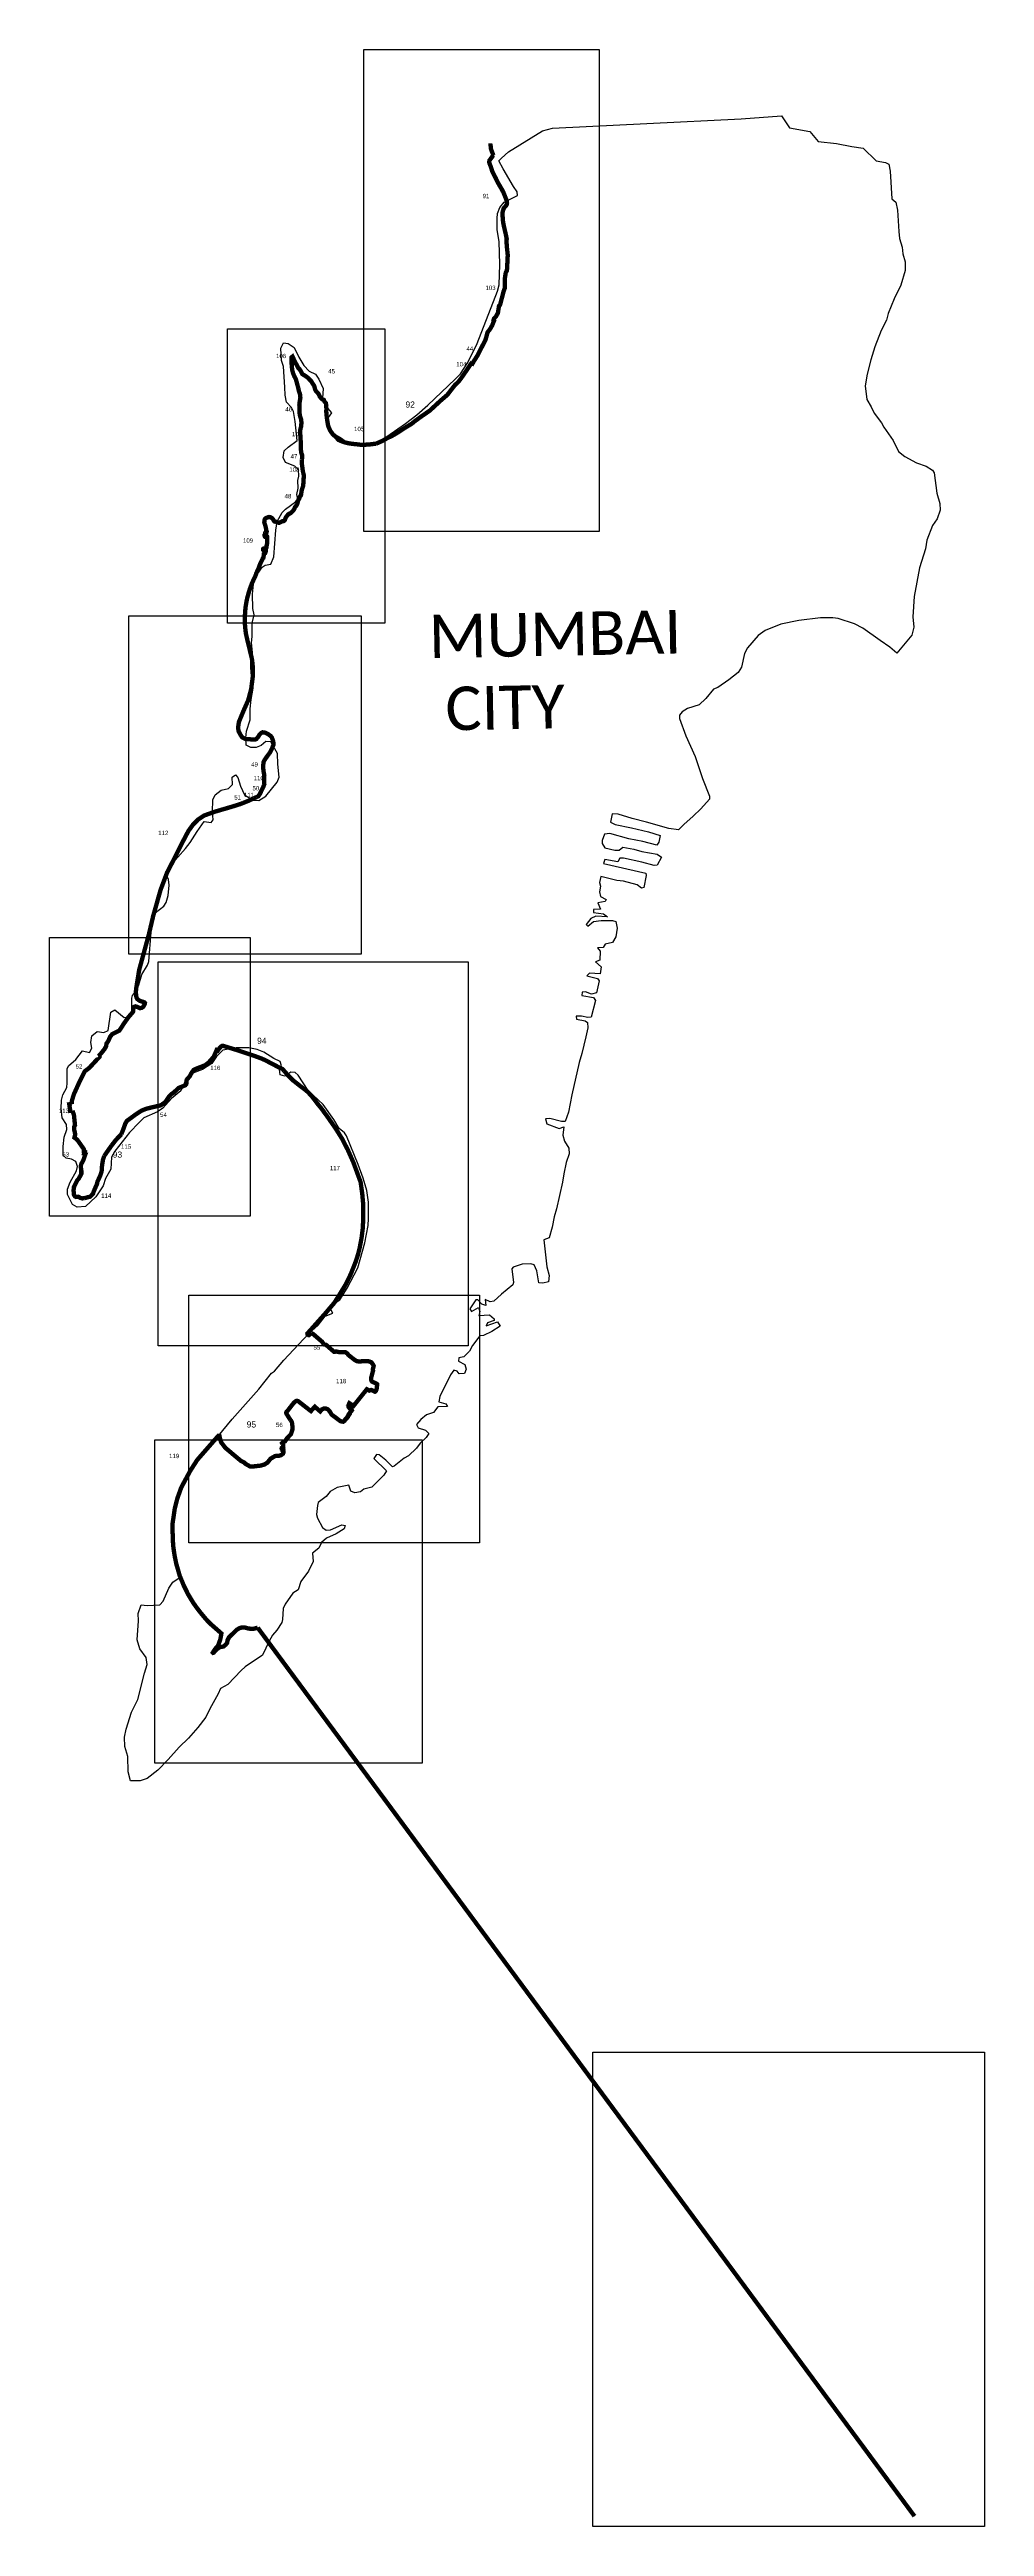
# Model space of a CAD drawing. Header units: metres. Extents: x 261539 to 277970, y 2080288 to 2213332.
# Drawn here: x 267231 to 277970, y 2080288 to 2108748 of the extents above; entities outside this region: 1.
import ezdxf

# ---------------------------------------------------------------- set-up
doc = ezdxf.new("R2010")
doc.units = ezdxf.units.M
for name, color, linetype in [('ARTIFICIALLY PROTECTED', 10, 'Continuous'), ('COASTLINE', 5, 'Continuous'), ('NATURALLY PROTECTED', 3, 'Continuous'), ('TALUKA NAME', 5, 'Continuous'), ('UNPROTECTED', 130, 'Continuous'), ('UNPROTECTED DUE TO CREEK', 150, 'Continuous'), ('village', 22, 'Continuous')]:
    doc.layers.add(name, color=color, linetype=linetype)
doc.styles.get("Standard").update_dxf_attribs({"font": 'arial.ttf'})
picture_1 = doc.add_image_def('image1.ecw', size_in_pixel=(5778, 11840))
picture_2 = doc.add_image_def('image2.ecw', size_in_pixel=(10585, 19807))
picture_3 = doc.add_image_def('image3.ecw', size_in_pixel=(11407, 16631))
picture_4 = doc.add_image_def('image4.ecw', size_in_pixel=(13489, 18739))
picture_5 = doc.add_image_def('image5.ecw', size_in_pixel=(12057, 14948))
picture_6 = doc.add_image_def('image6.ecw', size_in_pixel=(14270, 12157))
picture_7 = doc.add_image_def('image7.ecw', size_in_pixel=(8976, 10862))
picture_8 = doc.add_image_def('image8.ecw', size_in_pixel=(9609, 11639))

msp = doc.modelspace()

# ---------------------------------------------------------------- linework, layer by layer
at = {"layer": 'ARTIFICIALLY PROTECTED', "const_width": 50, "flags": 128}
for points in [[(261564, 2213307), (261567, 2213276), (261568, 2213274)], [(272329, 2107532), (272310, 2107509), (272299, 2107494), (272284, 2107473), (272281, 2107455), (272285, 2107437), (272297, 2107410), (272316, 2107350), (272337, 2107306), (272354, 2107275), (272380, 2107220), (272426, 2107142), (272446, 2107103), (272482, 2107012), (272486, 2106985), (272481, 2106963), (272478, 2106958), (272448, 2106924), (272434, 2106876), (272437, 2106794), (272445, 2106741), (272472, 2106623), (272482, 2106575), (272481, 2106529)], [(272481, 2106529), (272481, 2106529), (272482, 2106510), (272486, 2106462), (272494, 2106389), (272492, 2106329), (272488, 2106268), (272485, 2106209), (272471, 2106183), (272462, 2106124), (272461, 2106070), (272461, 2106008), (272446, 2105968), (272443, 2105955), (272436, 2105928), (272406, 2105814), (272394, 2105803), (272381, 2105720), (272358, 2105679), (272336, 2105656), (272331, 2105637), (272337, 2105632), (272315, 2105577), (272294, 2105541), (272282, 2105523), (272271, 2105511), (272263, 2105499), (272257, 2105481), (272250, 2105450), (272238, 2105412), (272222, 2105380), (272177, 2105292)], [(270053, 2105153), (270022, 2105220), (270011, 2105211), (270011, 2105162), (270013, 2105106), (270020, 2105057), (270030, 2105024), (270043, 2104992), (270059, 2104964), (270071, 2104921), (270085, 2104869), (270089, 2104853)], [(272095, 2105150), (272089, 2105139), (272077, 2105144), (272063, 2105127), (272054, 2105110), (272023, 2105064), (271971, 2104989), (271963, 2104977), (271930, 2104933), (271886, 2104891), (271800, 2104780), (271722, 2104713), (271628, 2104626), (271599, 2104599), (271501, 2104532), (271424, 2104476), (271391, 2104448), (271306, 2104397), (271243, 2104355), (271164, 2104308), (271109, 2104283), (271060, 2104254), (270986, 2104221), (270983, 2104220)], [(270111, 2104366), (270110, 2104345), (270116, 2104247), (270117, 2104211), (270118, 2104150), (270123, 2104111), (270133, 2104087), (270134, 2104062), (270129, 2104036)], [(270983, 2104220), (270906, 2104210), (270832, 2104206), (270805, 2104206), (270783, 2104210), (270730, 2104215), (270675, 2104222), (270630, 2104232), (270593, 2104244), (270570, 2104254), (270549, 2104263), (270538, 2104275), (270525, 2104294), (270496, 2104317)], [(270128, 2104005), (270128, 2104005), (270129, 2103986), (270133, 2103964), (270136, 2103938), (270140, 2103905), (270151, 2103860), (270150, 2103828)], [(269910, 2103330), (269909, 2103330), (269901, 2103326), (269890, 2103321), (269878, 2103314), (269870, 2103311), (269863, 2103311), (269857, 2103312), (269848, 2103316), (269829, 2103323), (269821, 2103326), (269819, 2103325), (269817, 2103324), (269814, 2103325), (269810, 2103330), (269805, 2103338), (269796, 2103353), (269790, 2103361), (269782, 2103367), (269771, 2103373), (269762, 2103376), (269752, 2103377), (269744, 2103375), (269728, 2103369), (269710, 2103360), (269705, 2103355), (269702, 2103348), (269701, 2103337), (269701, 2103328), (269701, 2103322), (269700, 2103320), (269700, 2103320), (269698, 2103317), (269698, 2103314), (269700, 2103306), (269710, 2103276), (269715, 2103256), (269717, 2103245), (269721, 2103225), (269723, 2103214), (269723, 2103206), (269724, 2103205), (269723, 2103202), (269722, 2103198), (269720, 2103197), (269716, 2103197), (269714, 2103197), (269713, 2103198), (269711, 2103198), (269709, 2103197), (269708, 2103195), (269708, 2103191), (269709, 2103188), (269712, 2103187), (269714, 2103185), (269716, 2103181), (269715, 2103179), (269713, 2103175), (269710, 2103172), (269703, 2103169), (269700, 2103167), (269700, 2103165), (269702, 2103159), (269704, 2103153), (269708, 2103148), (269711, 2103147), (269713, 2103147), (269717, 2103150), (269721, 2103153), (269726, 2103154), (269729, 2103154), (269731, 2103153), (269732, 2103151), (269732, 2103145), (269729, 2103088), (269729, 2103069), (269728, 2103062), (269726, 2103053), (269723, 2103044), (269722, 2103033), (269723, 2103030), (269723, 2103026), (269722, 2103024), (269717, 2103021), (269710, 2103018), (269702, 2103017), (269694, 2103016), (269688, 2103013), (269685, 2103012), (269683, 2103009), (269683, 2103005), (269683, 2103001), (269687, 2102996), (269693, 2102994), (269702, 2102994), (269709, 2102995), (269715, 2102994), (269717, 2102993), (269717, 2102991), (269716, 2102985), (269709, 2102967), (269707, 2102961), (269703, 2102959), (269699, 2102958), (269695, 2102957), (269692, 2102954), (269691, 2102950), (269691, 2102946), (269692, 2102942), (269693, 2102939), (269692, 2102935), (269690, 2102928), (269688, 2102918), (269688, 2102911), (269687, 2102908), (269683, 2102905), (269679, 2102898), (269663, 2102864), (269648, 2102832), (269640, 2102812), (269630, 2102782), (269618, 2102758), (269604, 2102725), (269601, 2102715), (269595, 2102699), (269574, 2102654), (269555, 2102613), (269549, 2102597), (269533, 2102554), (269517, 2102502), (269504, 2102455), (269495, 2102415), (269484, 2102351), (269478, 2102295), (269475, 2102240), (269474, 2102166), (269477, 2102119), (269483, 2102062), (269485, 2102051), (269486, 2102041), (269489, 2102026), (269502, 2101968), (269510, 2101935), (269520, 2101894), (269534, 2101836), (269547, 2101783), (269556, 2101743), (269562, 2101695), (269566, 2101649), (269566, 2101630), (269566, 2101622), (269565, 2101594), (269564, 2101577), (269565, 2101558), (269566, 2101547), (269547, 2101400), (269512, 2101269), (269462, 2101157), (269406, 2101022), (269396, 2100955), (269403, 2100914), (269432, 2100861), (269445, 2100845), (269484, 2100825), (269529, 2100823), (269553, 2100821), (269571, 2100820), (269591, 2100820), (269605, 2100825), (269627, 2100850), (269644, 2100878), (269660, 2100894), (269679, 2100903), (269707, 2100899), (269743, 2100881), (269770, 2100861), (269783, 2100846), (269798, 2100807), (269805, 2100772), (269804, 2100759), (269796, 2100744), (269785, 2100713), (269764, 2100672), (269754, 2100658)], [(269694, 2100297), (269698, 2100307), (269697, 2100352)], [(269456, 2100092), (269424, 2100079), (269329, 2100049), (269131, 2099991), (269007, 2099947), (268934, 2099898), (268878, 2099841), (268826, 2099769), (268798, 2099716), (268759, 2099642), (268683, 2099489), (268582, 2099294), (268506, 2099092), (268421, 2098791), (268372, 2098582), (268260, 2098171), (268226, 2097960), (268222, 2097913), (268228, 2097861), (268239, 2097838), (268266, 2097818), (268311, 2097804), (268323, 2097799), (268327, 2097793), (268324, 2097779), (268306, 2097748), (268289, 2097737), (268268, 2097733), (268241, 2097747), (268217, 2097754), (268204, 2097749), (268193, 2097727), (268190, 2097693), (268182, 2097682), (268138, 2097631), (268089, 2097562), (268032, 2097475), (267993, 2097456), (267950, 2097434), (267926, 2097404), (267907, 2097358), (267884, 2097325), (267882, 2097297), (267860, 2097260), (267823, 2097214), (267794, 2097181)], [(269581, 2100146), (269608, 2100158)], [(267794, 2097181), (267802, 2097172), (267762, 2097128), (267688, 2097048), (267636, 2097008), (267570, 2096877), (267509, 2096741), (267491, 2096681), (267485, 2096658), (267485, 2096632)], [(268856, 2096978), (268864, 2096993), (268888, 2097025), (268917, 2097038), (269019, 2097078), (269059, 2097109), (269116, 2097174), (269151, 2097253), (269164, 2097247), (269181, 2097271), (269199, 2097291)], [(269928, 2097010), (269974, 2096957), (270024, 2096907), (270111, 2096838), (270167, 2096796), (270198, 2096770), (270246, 2096718), (270282, 2096671), (270317, 2096625), (270349, 2096587), (270417, 2096495), (270522, 2096344), (270593, 2096230), (270659, 2096101), (270721, 2095961), (270777, 2095808), (270804, 2095735), (270823, 2095600), (270835, 2095465), (270835, 2095334), (270829, 2095206), (270815, 2095094), (270794, 2094983), (270774, 2094903), (270749, 2094824), (270693, 2094682), (270662, 2094617), (270629, 2094552), (270561, 2094441), (270503, 2094349), (270398, 2094225), (270193, 2093995), (270194, 2093989), (270195, 2093983), (270204, 2093978), (270214, 2093978), (270237, 2094001)], [(267485, 2096632), (267457, 2096629), (267468, 2096553), (267494, 2096555)], [(267628, 2095549), (267670, 2095561), (267697, 2095567), (267731, 2095603), (267736, 2095621), (267753, 2095662), (267776, 2095714), (267781, 2095740), (267811, 2095804), (267829, 2095857), (267834, 2095927), (267844, 2095989), (267859, 2096034), (267860, 2096037)], [(267945, 2096158), (267997, 2096224), (268055, 2096284)], [(270382, 2093874), (270389, 2093868), (270406, 2093866), (270499, 2093785), (270528, 2093788), (270549, 2093783), (270562, 2093781), (270575, 2093780), (270586, 2093781), (270605, 2093782), (270629, 2093780), (270652, 2093765), (270663, 2093749), (270735, 2093692), (270761, 2093677), (270795, 2093673), (270816, 2093676), (270845, 2093679), (270866, 2093679), (270885, 2093679), (270910, 2093672), (270928, 2093664), (270937, 2093653), (270941, 2093644), (270947, 2093637), (270954, 2093622), (270945, 2093587), (270947, 2093568), (270925, 2093486), (270924, 2093471), (270926, 2093460), (270929, 2093451), (270937, 2093441), (270968, 2093428), (270981, 2093422), (270988, 2093418), (270994, 2093413), (270993, 2093402), (270992, 2093388), (270988, 2093358), (270981, 2093338), (270969, 2093327), (270925, 2093347), (270904, 2093339), (270876, 2093355), (270722, 2093163), (270675, 2093194), (270666, 2093175), (270670, 2093173), (270665, 2093165), (270666, 2093155), (270673, 2093147), (270671, 2093145), (270674, 2093141), (270678, 2093144), (270688, 2093134), (270703, 2093112), (270670, 2093070), (270674, 2093065), (270653, 2093033), (270650, 2093035), (270646, 2093029), (270648, 2093027), (270641, 2093019), (270639, 2093021), (270633, 2093014), (270635, 2093012), (270617, 2092990), (270604, 2092982), (270583, 2092985), (270569, 2092990), (270554, 2093001), (270526, 2093023), (270475, 2093060), (270466, 2093072), (270449, 2093101), (270427, 2093124), (270405, 2093133), (270381, 2093133), (270361, 2093124), (270340, 2093100), (270278, 2093154), (270233, 2093104), (270225, 2093110), (270085, 2093219), (270077, 2093221), (270069, 2093222), (270063, 2093219), (270056, 2093215), (270047, 2093208), (270031, 2093192), (269960, 2093101), (269952, 2093094), (269949, 2093085), (269952, 2093074), (269985, 2093022), (270001, 2092999)], [(269424, 2092536), (269389, 2092565), (269251, 2092681), (269202, 2092745), (269191, 2092780), (269183, 2092818), (269168, 2092818), (269005, 2092632), (268926, 2092541), (268848, 2092419), (268762, 2092260), (268742, 2092221), (268700, 2092104), (268669, 2091984), (268651, 2091856), (268646, 2091834), (268642, 2091776), (268650, 2091565), (268658, 2091504), (268668, 2091440), (268686, 2091351), (268727, 2091209), (268756, 2091140), (268772, 2091101), (268823, 2090998), (268850, 2090953), (268877, 2090908), (268911, 2090859), (268961, 2090793), (269030, 2090710), (269037, 2090703), (269083, 2090656), (269179, 2090572)]]:
    msp.add_lwpolyline(points, dxfattribs=at)
at = {"layer": 'COASTLINE', "flags": 128}
msp.add_lwpolyline([(272298, 2107669), (272297, 2107649), (272302, 2107603), (272329, 2107532), (272310, 2107509), (272299, 2107494), (272284, 2107473), (272281, 2107455), (272285, 2107437), (272297, 2107410), (272316, 2107350), (272337, 2107306), (272354, 2107275), (272380, 2107220), (272426, 2107142), (272446, 2107103), (272482, 2107012), (272486, 2106985), (272481, 2106963), (272478, 2106958), (272448, 2106924), (272434, 2106876), (272437, 2106794), (272445, 2106741), (272472, 2106623), (272482, 2106575), (272487, 2106534), (272481, 2106529), (272482, 2106510), (272486, 2106462), (272494, 2106389), (272492, 2106329), (272488, 2106268), (272485, 2106209), (272471, 2106183), (272462, 2106124), (272461, 2106070), (272461, 2106008), (272446, 2105968), (272443, 2105955), (272436, 2105928), (272406, 2105814), (272394, 2105803), (272381, 2105720), (272358, 2105679), (272336, 2105656), (272331, 2105637), (272337, 2105632), (272315, 2105577), (272294, 2105541), (272282, 2105523), (272271, 2105511), (272263, 2105499), (272257, 2105481), (272250, 2105450), (272238, 2105412), (272222, 2105380), (272147, 2105233), (272103, 2105164), (272089, 2105139), (272077, 2105144), (272063, 2105127), (272054, 2105110), (272023, 2105064), (271971, 2104989), (271930, 2104933), (271886, 2104891), (271800, 2104780), (271722, 2104713), (271628, 2104626), (271599, 2104599), (271501, 2104532), (271424, 2104476), (271391, 2104448), (271306, 2104397), (271243, 2104355), (271164, 2104308), (271109, 2104283), (271060, 2104254), (270986, 2104221), (270913, 2104206), (270825, 2104190), (270797, 2104186), (270783, 2104210), (270730, 2104215), (270675, 2104222), (270630, 2104232), (270591, 2104242), (270568, 2104252), (270549, 2104262), (270538, 2104275), (270525, 2104294), (270485, 2104326), (270453, 2104373), (270440, 2104404), (270431, 2104424), (270426, 2104454), (270419, 2104497), (270414, 2104537), (270411, 2104570), (270409, 2104596), (270412, 2104618), (270408, 2104648), (270410, 2104654), (270407, 2104675), (270405, 2104685), (270389, 2104703), (270381, 2104723), (270361, 2104730), (270335, 2104760), (270323, 2104788), (270309, 2104805), (270293, 2104821), (270280, 2104846), (270272, 2104881), (270254, 2104908), (270237, 2104937), (270227, 2104946), (270217, 2104956), (270202, 2104974), (270169, 2104998), (270134, 2105019), (270117, 2105054), (270099, 2105079), (270086, 2105092), (270064, 2105135), (270058, 2105142), (270022, 2105220), (270011, 2105211), (270011, 2105162), (270013, 2105106), (270020, 2105057), (270030, 2105024), (270043, 2104992), (270059, 2104964), (270071, 2104921), (270085, 2104869), (270093, 2104833), (270098, 2104814), (270106, 2104796), (270110, 2104776), (270112, 2104745), (270104, 2104699), (270100, 2104664), (270101, 2104644), (270101, 2104617), (270102, 2104575), (270108, 2104538), (270122, 2104494), (270124, 2104458), (270121, 2104416), (270112, 2104387), (270110, 2104345), (270116, 2104247), (270117, 2104211), (270118, 2104150), (270123, 2104111), (270133, 2104087), (270134, 2104062), (270129, 2104036), (270128, 2104005), (270129, 2103986), (270133, 2103964), (270136, 2103938), (270140, 2103905), (270151, 2103860), (270150, 2103824), (270149, 2103791), (270145, 2103748), (270142, 2103727), (270134, 2103705), (270128, 2103686), (270122, 2103648), (270121, 2103635), (270119, 2103628), (270117, 2103624), (270111, 2103617), (270107, 2103612), (270103, 2103601), (270101, 2103594), (270100, 2103588), (270099, 2103586), (270096, 2103583), (270093, 2103581), (270091, 2103577), (270089, 2103573), (270084, 2103557), (270081, 2103545), (270077, 2103528), (270074, 2103520), (270065, 2103507), (270057, 2103499), (270049, 2103486), (270044, 2103474), (270039, 2103463), (270032, 2103453), (270023, 2103443), (270016, 2103437), (270008, 2103429), (270001, 2103422), (269995, 2103418), (269989, 2103415), (269981, 2103413), (269974, 2103408), (269955, 2103386), (269945, 2103372), (269940, 2103362), (269937, 2103350), (269934, 2103343), (269930, 2103337), (269924, 2103332), (269919, 2103329), (269916, 2103329), (269913, 2103330), (269909, 2103330), (269901, 2103326), (269890, 2103321), (269878, 2103314), (269870, 2103311), (269863, 2103311), (269857, 2103312), (269848, 2103316), (269829, 2103323), (269821, 2103326), (269819, 2103325), (269817, 2103324), (269814, 2103325), (269810, 2103330), (269805, 2103338), (269796, 2103353), (269790, 2103361), (269782, 2103367), (269771, 2103373), (269762, 2103376), (269752, 2103377), (269744, 2103375), (269728, 2103369), (269710, 2103360), (269705, 2103355), (269702, 2103348), (269701, 2103337), (269701, 2103328), (269701, 2103322), (269700, 2103320), (269698, 2103317), (269698, 2103314), (269700, 2103306), (269710, 2103276), (269715, 2103256), (269717, 2103245), (269721, 2103225), (269723, 2103214), (269724, 2103205), (269723, 2103202), (269722, 2103198), (269720, 2103197), (269716, 2103197), (269714, 2103197), (269713, 2103198), (269711, 2103198), (269709, 2103197), (269708, 2103195), (269708, 2103191), (269709, 2103188), (269712, 2103187), (269714, 2103185), (269716, 2103181), (269715, 2103179), (269713, 2103175), (269710, 2103172), (269703, 2103169), (269700, 2103167), (269700, 2103165), (269702, 2103159), (269704, 2103153), (269708, 2103148), (269711, 2103147), (269713, 2103147), (269717, 2103150), (269721, 2103153), (269726, 2103154), (269729, 2103154), (269731, 2103153), (269732, 2103151), (269732, 2103145), (269729, 2103088), (269729, 2103069), (269728, 2103062), (269726, 2103053), (269723, 2103044), (269722, 2103033), (269723, 2103030), (269723, 2103026), (269722, 2103024), (269717, 2103021), (269710, 2103018), (269702, 2103017), (269694, 2103016), (269688, 2103013), (269685, 2103012), (269683, 2103009), (269683, 2103005), (269683, 2103001), (269687, 2102996), (269693, 2102994), (269702, 2102994), (269709, 2102995), (269715, 2102994), (269717, 2102993), (269717, 2102991), (269716, 2102985), (269709, 2102967), (269707, 2102961), (269703, 2102959), (269699, 2102958), (269695, 2102957), (269692, 2102954), (269691, 2102950), (269691, 2102946), (269692, 2102942), (269693, 2102939), (269692, 2102935), (269690, 2102928), (269688, 2102918), (269688, 2102911), (269687, 2102908), (269683, 2102905), (269679, 2102898), (269663, 2102864), (269648, 2102832), (269640, 2102812), (269630, 2102782), (269618, 2102758), (269604, 2102725), (269601, 2102715), (269595, 2102699), (269574, 2102654), (269555, 2102613), (269549, 2102597), (269533, 2102554), (269517, 2102502), (269504, 2102455), (269495, 2102415), (269484, 2102351), (269478, 2102295), (269475, 2102240), (269474, 2102166), (269477, 2102119), (269483, 2102062), (269485, 2102051), (269486, 2102041), (269489, 2102026), (269502, 2101968), (269510, 2101935), (269520, 2101894), (269534, 2101836), (269547, 2101783), (269556, 2101743), (269562, 2101695), (269566, 2101649), (269566, 2101630), (269566, 2101622), (269565, 2101594), (269564, 2101577), (269565, 2101558), (269566, 2101547), (269547, 2101400), (269512, 2101269), (269462, 2101157), (269406, 2101022), (269396, 2100955), (269403, 2100914), (269432, 2100861), (269445, 2100845), (269484, 2100825), (269529, 2100823), (269553, 2100821), (269571, 2100820), (269591, 2100820), (269605, 2100825), (269627, 2100850), (269644, 2100878), (269660, 2100894), (269679, 2100903), (269707, 2100899), (269743, 2100881), (269770, 2100861), (269783, 2100846), (269798, 2100807), (269805, 2100772), (269804, 2100759), (269796, 2100744), (269785, 2100713), (269764, 2100672), (269736, 2100635), (269701, 2100585), (269690, 2100564), (269685, 2100522), (269687, 2100465), (269698, 2100409), (269697, 2100370), (269698, 2100307), (269686, 2100275), (269649, 2100199), (269630, 2100169), (269581, 2100146), (269516, 2100116), (269424, 2100079), (269329, 2100049), (269131, 2099991), (269007, 2099947), (268934, 2099898), (268878, 2099841), (268826, 2099769), (268798, 2099716), (268759, 2099642), (268683, 2099489), (268582, 2099294), (268506, 2099092), (268421, 2098791), (268372, 2098582), (268260, 2098171), (268226, 2097960), (268222, 2097913), (268228, 2097861), (268239, 2097838), (268266, 2097818), (268311, 2097804), (268323, 2097799), (268327, 2097793), (268324, 2097779), (268306, 2097748), (268289, 2097737), (268268, 2097733), (268241, 2097747), (268217, 2097754), (268204, 2097749), (268193, 2097727), (268190, 2097693), (268182, 2097682), (268138, 2097631), (268089, 2097562), (268032, 2097475), (267993, 2097456), (267950, 2097434), (267926, 2097404), (267907, 2097358), (267884, 2097325), (267882, 2097297), (267860, 2097260), (267823, 2097214), (267794, 2097181), (267802, 2097172), (267762, 2097128), (267688, 2097048), (267636, 2097008), (267570, 2096877), (267509, 2096741), (267491, 2096681), (267485, 2096658), (267485, 2096632), (267457, 2096629), (267468, 2096553), (267494, 2096555), (267511, 2096507), (267523, 2096390), (267514, 2096372), (267512, 2096346), (267523, 2096297), (267525, 2096278), (267517, 2096246), (267550, 2096220), (267623, 2096116), (267627, 2096103), (267626, 2096087), (267636, 2096083), (267628, 2096061), (267643, 2096056), (267620, 2095988), (267596, 2095944), (267589, 2095918), (267596, 2095868), (267596, 2095829), (267566, 2095774), (267549, 2095756), (267511, 2095677), (267507, 2095641), (267510, 2095592), (267522, 2095571), (267535, 2095564), (267562, 2095567), (267583, 2095554), (267624, 2095548), (267670, 2095561), (267697, 2095567), (267731, 2095603), (267736, 2095621), (267753, 2095662), (267776, 2095714), (267781, 2095740), (267811, 2095804), (267829, 2095857), (267834, 2095927), (267844, 2095989), (267859, 2096034), (267884, 2096074), (267940, 2096153), (267997, 2096224), (268055, 2096284), (268087, 2096366), (268101, 2096407), (268118, 2096437), (268222, 2096513), (268288, 2096556), (268341, 2096577), (268395, 2096591), (268509, 2096617), (268562, 2096655), (268604, 2096719), (268629, 2096744), (268660, 2096766), (268713, 2096816), (268791, 2096848), (268802, 2096862), (268806, 2096909), (268843, 2096953), (268864, 2096993), (268888, 2097025), (268917, 2097038), (269019, 2097078), (269059, 2097109), (269116, 2097174), (269151, 2097253), (269164, 2097247), (269181, 2097271), (269200, 2097292), (269212, 2097299), (269229, 2097299), (269402, 2097246), (269493, 2097215), (269581, 2097186), (269662, 2097156), (269696, 2097141), (269736, 2097121), (269885, 2097043), (269908, 2097034), (269974, 2096957), (270024, 2096907), (270111, 2096838), (270167, 2096796), (270198, 2096770), (270246, 2096718), (270317, 2096625), (270349, 2096587), (270417, 2096495), (270522, 2096344), (270593, 2096230), (270659, 2096101), (270721, 2095961), (270804, 2095735), (270823, 2095600), (270835, 2095465), (270835, 2095334), (270829, 2095206), (270815, 2095094), (270794, 2094983), (270774, 2094903), (270749, 2094824), (270693, 2094682), (270662, 2094617), (270629, 2094552), (270561, 2094441), (270503, 2094349), (270398, 2094225), (270193, 2093995), (270194, 2093989), (270195, 2093983), (270204, 2093978), (270214, 2093978), (270237, 2094001), (270247, 2093995), (270260, 2093988), (270363, 2093899), (270376, 2093880), (270389, 2093868), (270406, 2093866), (270499, 2093785), (270528, 2093788), (270549, 2093783), (270562, 2093781), (270575, 2093780), (270586, 2093781), (270605, 2093782), (270629, 2093780), (270652, 2093765), (270663, 2093749), (270735, 2093692), (270761, 2093677), (270795, 2093673), (270816, 2093676), (270845, 2093679), (270866, 2093679), (270885, 2093679), (270910, 2093672), (270928, 2093664), (270937, 2093653), (270941, 2093644), (270947, 2093637), (270954, 2093622), (270945, 2093587), (270947, 2093568), (270925, 2093486), (270924, 2093471), (270926, 2093460), (270929, 2093451), (270937, 2093441), (270968, 2093428), (270981, 2093422), (270988, 2093418), (270994, 2093413), (270993, 2093402), (270992, 2093388), (270988, 2093358), (270981, 2093338), (270969, 2093327), (270925, 2093347), (270904, 2093339), (270876, 2093355), (270722, 2093163), (270675, 2093194), (270666, 2093175), (270670, 2093173), (270665, 2093165), (270666, 2093155), (270673, 2093147), (270671, 2093145), (270674, 2093141), (270678, 2093144), (270688, 2093134), (270703, 2093112), (270670, 2093070), (270674, 2093065), (270653, 2093033), (270650, 2093035), (270646, 2093029), (270648, 2093027), (270641, 2093019), (270639, 2093021), (270633, 2093014), (270635, 2093012), (270617, 2092990), (270604, 2092982), (270583, 2092985), (270569, 2092990), (270554, 2093001), (270526, 2093023), (270475, 2093060), (270466, 2093072), (270449, 2093101), (270427, 2093124), (270405, 2093133), (270381, 2093133), (270361, 2093124), (270340, 2093100), (270278, 2093154), (270233, 2093104), (270225, 2093110), (270085, 2093219), (270077, 2093221), (270069, 2093222), (270063, 2093219), (270056, 2093215), (270047, 2093208), (270031, 2093192), (269960, 2093101), (269952, 2093094), (269949, 2093085), (269952, 2093074), (269985, 2093022), (270004, 2092995), (270015, 2092973), (270018, 2092958), (270020, 2092934), (270021, 2092892), (270004, 2092839), (269999, 2092833), (269955, 2092787), (269937, 2092757), (269921, 2092749), (269917, 2092750), (269913, 2092746), (269902, 2092735), (269915, 2092713), (269914, 2092694), (269906, 2092687), (269911, 2092681), (269902, 2092671), (269910, 2092663), (269908, 2092660), (269914, 2092655), (269911, 2092645), (269918, 2092639), (269919, 2092629), (269912, 2092614), (269891, 2092598), (269866, 2092590), (269842, 2092591), (269822, 2092587), (269794, 2092571), (269769, 2092556), (269733, 2092511), (269697, 2092489), (269654, 2092477), (269583, 2092469), (269534, 2092468), (269483, 2092497), (269465, 2092514), (269427, 2092533), (269389, 2092565), (269251, 2092681), (269202, 2092745), (269191, 2092780), (269183, 2092818), (269168, 2092818), (269005, 2092632), (268926, 2092541), (268848, 2092419), (268762, 2092260), (268742, 2092221), (268700, 2092104), (268669, 2091984), (268651, 2091856), (268646, 2091834), (268642, 2091776), (268650, 2091565), (268658, 2091504), (268668, 2091440), (268686, 2091351), (268727, 2091209), (268756, 2091140), (268772, 2091101), (268823, 2090998), (268850, 2090953), (268877, 2090908), (268911, 2090859), (268961, 2090793), (269030, 2090710), (269083, 2090656), (269205, 2090549), (269192, 2090479), (269167, 2090410), (269130, 2090366), (269107, 2090329), (269110, 2090326), (269116, 2090328), (269147, 2090364), (269190, 2090393), (269212, 2090396), (269231, 2090400), (269255, 2090421), (269270, 2090439), (269276, 2090472), (269292, 2090504), (269382, 2090592), (269412, 2090609), (269434, 2090616), (269474, 2090617), (269521, 2090604), (269577, 2090603), (269622, 2090615), (277166, 2080407)], dxfattribs=at)
at = {"layer": 'NATURALLY PROTECTED', "const_width": 50, "flags": 128}
for points in [[(269199, 2097291), (269200, 2097292), (269212, 2097299), (269229, 2097299), (269402, 2097246), (269493, 2097215), (269581, 2097186), (269662, 2097156), (269696, 2097141), (269736, 2097121), (269885, 2097043), (269908, 2097034), (269928, 2097010)], [(267860, 2096037), (267945, 2096158)], [(269908, 2092724), (269915, 2092713), (269914, 2092694), (269906, 2092687), (269911, 2092681), (269902, 2092671), (269910, 2092663), (269908, 2092660), (269914, 2092655), (269911, 2092645), (269918, 2092639), (269919, 2092629), (269912, 2092614), (269891, 2092598), (269866, 2092590), (269842, 2092591), (269822, 2092587), (269794, 2092571), (269769, 2092556), (269733, 2092511), (269697, 2092489), (269654, 2092477), (269583, 2092469), (269534, 2092468), (269483, 2092497), (269474, 2092506), (269465, 2092514), (269427, 2092533), (269424, 2092536)], [(269179, 2090572), (269205, 2090549), (269192, 2090479), (269167, 2090410), (269130, 2090366), (269107, 2090329), (269110, 2090326), (269116, 2090328), (269147, 2090364), (269190, 2090393), (269212, 2090396), (269231, 2090400), (269255, 2090421), (269270, 2090439), (269276, 2090472), (269292, 2090504), (269382, 2090592), (269412, 2090609), (269434, 2090616), (269474, 2090617), (269521, 2090604), (269577, 2090603), (269622, 2090615)]]:
    msp.add_lwpolyline(points, dxfattribs=at)
at = {"layer": 'UNPROTECTED', "const_width": 50, "flags": 128}
for points in [[(270496, 2104317), (270485, 2104326), (270453, 2104373), (270440, 2104404), (270431, 2104424), (270426, 2104454), (270419, 2104497), (270414, 2104537), (270411, 2104570), (270409, 2104596), (270412, 2104618), (270408, 2104648), (270410, 2104654), (270407, 2104675), (270405, 2104685), (270389, 2104703), (270381, 2104723), (270361, 2104730), (270335, 2104760), (270323, 2104788), (270309, 2104805), (270293, 2104821), (270280, 2104846), (270272, 2104881), (270254, 2104908), (270237, 2104937), (270227, 2104946), (270217, 2104956), (270202, 2104974), (270169, 2104998), (270134, 2105019), (270117, 2105054), (270099, 2105079), (270086, 2105092), (270064, 2105135), (270058, 2105142), (270053, 2105153)], [(272177, 2105292), (272147, 2105233), (272103, 2105164), (272095, 2105150)], [(270089, 2104853), (270093, 2104833), (270098, 2104814), (270106, 2104796), (270110, 2104776), (270112, 2104745), (270104, 2104699), (270100, 2104664), (270101, 2104644), (270101, 2104617), (270102, 2104575), (270108, 2104538), (270122, 2104494), (270124, 2104458), (270121, 2104416), (270112, 2104387), (270111, 2104366)], [(270129, 2104036), (270128, 2104005)], [(270150, 2103828), (270150, 2103824), (270149, 2103791), (270145, 2103748), (270142, 2103727), (270134, 2103705), (270128, 2103686), (270122, 2103648), (270121, 2103635), (270119, 2103628), (270117, 2103624), (270111, 2103617), (270107, 2103612), (270103, 2103601), (270101, 2103594), (270100, 2103588), (270099, 2103586), (270096, 2103583), (270093, 2103581), (270091, 2103577), (270089, 2103573), (270084, 2103557), (270081, 2103545), (270077, 2103528), (270074, 2103520), (270065, 2103507), (270057, 2103499), (270049, 2103486), (270044, 2103474), (270039, 2103463), (270032, 2103453), (270023, 2103443), (270016, 2103437), (270008, 2103429), (270001, 2103422), (269995, 2103418), (269989, 2103415), (269981, 2103413), (269974, 2103408), (269955, 2103386), (269945, 2103372), (269940, 2103362), (269937, 2103350), (269934, 2103343), (269930, 2103337), (269924, 2103332), (269919, 2103329), (269916, 2103329), (269913, 2103330), (269910, 2103330)], [(269754, 2100658), (269736, 2100635), (269701, 2100585), (269690, 2100564), (269685, 2100522), (269687, 2100465), (269698, 2100409), (269697, 2100370), (269697, 2100352)], [(269694, 2100297), (269686, 2100275), (269649, 2100199), (269630, 2100169), (269608, 2100158)], [(269581, 2100146), (269516, 2100116), (269456, 2100092)], [(268055, 2096284), (268087, 2096366), (268101, 2096407), (268118, 2096437), (268222, 2096513), (268288, 2096556), (268341, 2096577), (268395, 2096591), (268509, 2096617), (268562, 2096655), (268604, 2096719), (268629, 2096744), (268660, 2096766), (268713, 2096816), (268791, 2096848), (268802, 2096862), (268806, 2096909), (268843, 2096953), (268856, 2096978)], [(267494, 2096555), (267511, 2096507), (267523, 2096390), (267514, 2096372), (267512, 2096346), (267523, 2096297), (267525, 2096278), (267517, 2096246), (267550, 2096220), (267623, 2096116), (267627, 2096103), (267626, 2096087), (267636, 2096083), (267628, 2096061), (267643, 2096056), (267620, 2095988), (267596, 2095944), (267589, 2095918), (267596, 2095868), (267596, 2095829), (267566, 2095774), (267549, 2095756), (267511, 2095677), (267507, 2095641), (267510, 2095592), (267522, 2095571), (267535, 2095564), (267562, 2095567), (267583, 2095554), (267606, 2095548), (267628, 2095549)], [(270237, 2094001), (270247, 2093995), (270260, 2093988), (270363, 2093899), (270376, 2093880), (270382, 2093874)], [(270001, 2092999), (270004, 2092995), (270015, 2092973), (270018, 2092958), (270020, 2092934), (270021, 2092892), (270004, 2092839), (269999, 2092833), (269955, 2092787), (269937, 2092757), (269921, 2092749), (269917, 2092750), (269913, 2092746), (269902, 2092735), (269908, 2092724)]]:
    msp.add_lwpolyline(points, dxfattribs=at)
at = {"layer": 'UNPROTECTED DUE TO CREEK', "const_width": 50, "flags": 128}
for points in [[(272329, 2107532), (272302, 2107603), (272297, 2107649), (272298, 2107669)], [(269622, 2090615), (277166, 2080407)]]:
    msp.add_lwpolyline(points, dxfattribs=at)
at = {"layer": 'village'}
msp.add_polyline3d([(276619, 2104726, 0), (276669, 2104643, 0), (276703, 2104568, 0), (276787, 2104459, 0), (276814, 2104410, 0), (276921, 2104255, 0), (276983, 2104131, 0), (277055, 2104071, 0), (277188, 2104000, 0), (277302, 2103960, 0), (277374, 2103915, 0), (277393, 2103885, 0), (277425, 2103650, 0), (277457, 2103533, 0), (277461, 2103454, 0), (277428, 2103356, 0), (277372, 2103279, 0), (277309, 2103112, 0), (277294, 2103010, 0), (277224, 2102794, 0), (277163, 2102465, 0), (277149, 2102230, 0), (277158, 2102111, 0), (277137, 2102018, 0), (276964, 2101811, 0), (276882, 2101881, 0), (276772, 2101956, 0), (276573, 2102100, 0), (276476, 2102151, 0), (276290, 2102210, 0), (276227, 2102218, 0), (276086, 2102217, 0), (275837, 2102186, 0), (275633, 2102146, 0), (275450, 2102071, 0), (275370, 2102016, 0), (275248, 2101874, 0), (275215, 2101809, 0), (275180, 2101652, 0), (275140, 2101589, 0), (275033, 2101505, 0), (274908, 2101419, 0), (274859, 2101400, 0), (274770, 2101292, 0), (274692, 2101220, 0), (274560, 2101178, 0), (274496, 2101140, 0), (274469, 2101101, 0), (274469, 2101061, 0), (274541, 2100864, 0), (274646, 2100625, 0), (274733, 2100373, 0), (274811, 2100169, 0), (274811, 2100133, 0), (274713, 2100023, 0), (274626, 2099939, 0), (274517, 2099844, 0), (274457, 2099783, 0), (274345, 2099796, 0), (274087, 2099872, 0), (273923, 2099913, 0), (273761, 2099961, 0), (273694, 2099967, 0), (273676, 2099869, 0), (273730, 2099844, 0), (273917, 2099806, 0), (274112, 2099758, 0), (274245, 2099716, 0), (274228, 2099640, 0), (274208, 2099606, 0), (274046, 2099647, 0), (273886, 2099678, 0), (273668, 2099739, 0), (273606, 2099734, 0), (273579, 2099659, 0), (273580, 2099624, 0), (273611, 2099577, 0), (273726, 2099549, 0), (273773, 2099549, 0), (273815, 2099583, 0), (273943, 2099559, 0), (274033, 2099535, 0), (274211, 2099503, 0), (274260, 2099470, 0), (274212, 2099375, 0), (274178, 2099371, 0), (274034, 2099410, 0), (273823, 2099457, 0), (273783, 2099457, 0), (273759, 2099414, 0), (273610, 2099442, 0), (273593, 2099395, 0), (274080, 2099285, 0), (274085, 2099256, 0), (274059, 2099119, 0), (274030, 2099114, 0), (273980, 2099152, 0), (273825, 2099191, 0), (273749, 2099201, 0), (273565, 2099247, 0), (273550, 2099177, 0), (273561, 2099135, 0), (273548, 2099070, 0), (273560, 2099016, 0), (273625, 2098981, 0), (273614, 2098960, 0), (273529, 2098942, 0), (273559, 2098870, 0), (273478, 2098867, 0), (273481, 2098831, 0), (273593, 2098817, 0), (273642, 2098783, 0), (273508, 2098791, 0), (273448, 2098764, 0), (273394, 2098694, 0), (273415, 2098676, 0), (273481, 2098731, 0), (273569, 2098742, 0), (273699, 2098739, 0), (273735, 2098730, 0), (273753, 2098654, 0), (273736, 2098553, 0), (273696, 2098486, 0), (273614, 2098467, 0), (273589, 2098431, 0), (273524, 2098426, 0), (273556, 2098388, 0), (273552, 2098283, 0), (273503, 2098267, 0), (273569, 2098209, 0), (273554, 2098126, 0), (273432, 2098136, 0), (273401, 2098104, 0), (273525, 2098076, 0), (273545, 2098047, 0), (273515, 2097908, 0), (273455, 2097896, 0), (273389, 2097921, 0), (273349, 2097918, 0), (273347, 2097878, 0), (273480, 2097854, 0), (273502, 2097821, 0), (273452, 2097630, 0), (273416, 2097625, 0), (273342, 2097642, 0), (273282, 2097642, 0), (273284, 2097608, 0), (273383, 2097589, 0), (273410, 2097569, 0), (273413, 2097506, 0), (273393, 2097403, 0), (273346, 2097212, 0), (273315, 2097108, 0), (273231, 2096736, 0), (273194, 2096540, 0), (273152, 2096430, 0), (273110, 2096432, 0), (272979, 2096465, 0), (272928, 2096462, 0), (272942, 2096404, 0), (273084, 2096349, 0), (273139, 2096370, 0), (273127, 2096275, 0), (273145, 2096206, 0), (273197, 2096123, 0), (273198, 2096061, 0), (273167, 2095959, 0), (273137, 2095831, 0), (273122, 2095735, 0), (273055, 2095427, 0), (273027, 2095337, 0), (273003, 2095218, 0), (272970, 2095093, 0), (272910, 2095072, 0), (272944, 2094761, 0), (272969, 2094662, 0), (272961, 2094590, 0), (272898, 2094572, 0), (272851, 2094576, 0), (272828, 2094715, 0), (272798, 2094784, 0), (272760, 2094795, 0), (272661, 2094790, 0), (272558, 2094758, 0), (272543, 2094737, 0), (272562, 2094580, 0), (272551, 2094556, 0), (272422, 2094449, 0), (272333, 2094368, 0), (272292, 2094359, 0), (272234, 2094387, 0), (272241, 2094318, 0), (272198, 2094331, 0), (272149, 2094382, 0), (272129, 2094384, 0), (272060, 2094280, 0), (272078, 2094249, 0), (272158, 2094295, 0), (272174, 2094248, 0), (272161, 2094201, 0), (272285, 2094208, 0), (272339, 2094164, 0), (272337, 2094144, 0), (272261, 2094118, 0), (272248, 2094082, 0), (272377, 2094131, 0), (272409, 2094079, 0), (272313, 2094018, 0), (272215, 2093972, 0), (272172, 2093970, 0), (272088, 2093857, 0), (272053, 2093794, 0), (271990, 2093726, 0), (271932, 2093717, 0), (271930, 2093676, 0), (272002, 2093639, 0), (272018, 2093587, 0), (271996, 2093536, 0), (271938, 2093533, 0), (271915, 2093564, 0), (271875, 2093573, 0), (271835, 2093519, 0), (271714, 2093273, 0), (271701, 2093211, 0), (271782, 2093189, 0), (271802, 2093155, 0), (271690, 2093152, 0), (271643, 2093087, 0), (271561, 2093061, 0), (271496, 2093009, 0), (271447, 2092948, 0), (271465, 2092913, 0), (271551, 2092884, 0), (271587, 2092846, 0), (271556, 2092801, 0), (271487, 2092736, 0), (271447, 2092677, 0), (271354, 2092591, 0), (271305, 2092562, 0), (271191, 2092471, 0), (271169, 2092464, 0), (271092, 2092540, 0), (271017, 2092600, 0), (270986, 2092604, 0), (270955, 2092559, 0), (271102, 2092417, 0), (271071, 2092367, 0), (270933, 2092229, 0), (270841, 2092206, 0), (270801, 2092176, 0), (270738, 2092165, 0), (270693, 2092182, 0), (270668, 2092254, 0), (270534, 2092226, 0), (270456, 2092178, 0), (270407, 2092124, 0), (270318, 2092054, 0), (270307, 2092020, 0), (270299, 2091915, 0), (270310, 2091874, 0), (270367, 2091767, 0), (270410, 2091736, 0), (270457, 2091741, 0), (270589, 2091798, 0), (270625, 2091790, 0), (270616, 2091749, 0), (270522, 2091692, 0), (270411, 2091644, 0), (270353, 2091594, 0), (270324, 2091527, 0), (270253, 2091473, 0), (270258, 2091374, 0), (270207, 2091266, 0), (270117, 2091144, 0), (270086, 2091050, 0), (270026, 2091011, 0), (269939, 2090887, 0), (269913, 2090835, 0), (269907, 2090710, 0), (269898, 2090676, 0), (269841, 2090588, 0), (269790, 2090530, 0), (269752, 2090462, 0), (269677, 2090298, 0), (269479, 2090164, 0), (269432, 2090123, 0), (269279, 2089961, 0), (269196, 2089917, 0), (269167, 2089856, 0), (269072, 2089683, 0), (269028, 2089586, 0), (268933, 2089467, 0), (268828, 2089347, 0), (268719, 2089241, 0), (268595, 2089099, 0), (268473, 2088979, 0), (268352, 2088881, 0), (268272, 2088854, 0), (268162, 2088855, 0), (268135, 2088957, 0), (268131, 2089134, 0), (268094, 2089251, 0), (268091, 2089358, 0), (268111, 2089450, 0), (268172, 2089646, 0), (268245, 2089790, 0), (268321, 2090093, 0), (268351, 2090192, 0), (268339, 2090273, 0), (268267, 2090371, 0), (268237, 2090474, 0), (268251, 2090694, 0), (268250, 2090777, 0), (268283, 2090878, 0), (268353, 2090869, 0), (268496, 2090877, 0), (268536, 2090920, 0), (268600, 2091071, 0), (268646, 2091139, 0), (268731, 2091195, 0), (268733, 2091236, 0), (268694, 2091359, 0), (268664, 2091480, 0), (268647, 2091587, 0), (268641, 2091760, 0), (268652, 2091870, 0), (268728, 2092146, 0), (268787, 2092321, 0), (268918, 2092513, 0), (269329, 2093012, 0), (269635, 2093357, 0), (269782, 2093538, 0), (269815, 2093563, 0), (269924, 2093689, 0), (270206, 2093992, 0), (270315, 2094092, 0), (270395, 2094193, 0), (270485, 2094228, 0), (270462, 2094272, 0), (270475, 2094320, 0), (270566, 2094383, 0), (270651, 2094518, 0), (270772, 2094748, 0), (270853, 2095036, 0), (270891, 2095238, 0), (270895, 2095316, 0), (270894, 2095505, 0), (270875, 2095637, 0), (270835, 2095780, 0), (270776, 2095936, 0), (270641, 2096265, 0), (270618, 2096301, 0), (270557, 2096349, 0), (270496, 2096454, 0), (270374, 2096626, 0), (270200, 2096788, 0), (270088, 2096964, 0), (270052, 2096996, 0), (270003, 2096997, 0), (269934, 2096952, 0), (269880, 2096967, 0), (269873, 2097030, 0), (269895, 2097071, 0), (269879, 2097122, 0), (269807, 2097155, 0), (269692, 2097228, 0), (269615, 2097259, 0), (269521, 2097276, 0), (269375, 2097277, 0), (269221, 2097251, 0), (269147, 2097179, 0), (269094, 2097098, 0), (268989, 2097030, 0), (268875, 2096986, 0), (268795, 2096925, 0), (268775, 2096857, 0), (268740, 2096785, 0), (268631, 2096695, 0), (268533, 2096584, 0), (268471, 2096543, 0), (268314, 2096473, 0), (268259, 2096421, 0), (268150, 2096303, 0), (267979, 2096091, 0), (267941, 2096021, 0), (267936, 2095884, 0), (267874, 2095778, 0), (267847, 2095693, 0), (267761, 2095564, 0), (267643, 2095454, 0), (267547, 2095448, 0), (267493, 2095479, 0), (267438, 2095591, 0), (267437, 2095654, 0), (267466, 2095733, 0), (267541, 2095863, 0), (267550, 2095913, 0), (267531, 2095973, 0), (267482, 2095999, 0), (267423, 2096008, 0), (267387, 2096041, 0), (267386, 2096142, 0), (267397, 2096250, 0), (267430, 2096338, 0), (267427, 2096396, 0), (267377, 2096472, 0), (267365, 2096582, 0), (267369, 2096676, 0), (267382, 2096736, 0), (267428, 2096822, 0), (267434, 2096874, 0), (267435, 2097037, 0), (267449, 2097069, 0), (267533, 2097143, 0), (267609, 2097243, 0), (267689, 2097223, 0), (267718, 2097275, 0), (267706, 2097340, 0), (267715, 2097414, 0), (267777, 2097466, 0), (267856, 2097453, 0), (267903, 2097478, 0), (267935, 2097687, 0), (267981, 2097714, 0), (268088, 2097626, 0), (268157, 2097637, 0), (268177, 2097680, 0), (268175, 2097848, 0), (268182, 2097877, 0), (268222, 2097925, 0), (268257, 2098001, 0), (268292, 2098120, 0), (268356, 2098229, 0), (268372, 2098269, 0), (268398, 2098608, 0), (268401, 2098740, 0), (268443, 2098828, 0), (268544, 2098905, 0), (268572, 2098946, 0), (268592, 2099027, 0), (268605, 2099148, 0), (268599, 2099213, 0), (268579, 2099253, 0), (268585, 2099300, 0), (268618, 2099370, 0), (268792, 2099569, 0), (268845, 2099636, 0), (268927, 2099765, 0), (269007, 2099877, 0), (269088, 2099867, 0), (269112, 2099896, 0), (269104, 2099990, 0), (269106, 2100127, 0), (269134, 2100183, 0), (269203, 2100238, 0), (269286, 2100259, 0), (269331, 2100304, 0), (269330, 2100389, 0), (269368, 2100414, 0), (269393, 2100383, 0), (269425, 2100284, 0), (269471, 2100186, 0), (269568, 2100122, 0), (269635, 2100118, 0), (269717, 2100168, 0), (269846, 2100330, 0), (269868, 2100389, 0), (269853, 2100537, 0), (269848, 2100660, 0), (269773, 2100792, 0), (269717, 2100798, 0), (269663, 2100753, 0), (269603, 2100728, 0), (269542, 2100729, 0), (269491, 2100754, 0), (269486, 2100839, 0), (269494, 2100915, 0), (269535, 2101048, 0), (269537, 2101171, 0), (269547, 2101281, 0), (269571, 2101409, 0), (269570, 2101508, 0), (269552, 2101559, 0), (269542, 2101642, 0), (269544, 2101714, 0), (269561, 2101819, 0), (269549, 2101931, 0), (269559, 2102005, 0), (269558, 2102158, 0), (269582, 2102252, 0), (269566, 2102324, 0), (269564, 2102492, 0), (269575, 2102606, 0), (269592, 2102680, 0), (269672, 2102802, 0), (269707, 2102825, 0), (269772, 2102834, 0), (269807, 2102920, 0), (269830, 2103227, 0), (269845, 2103326, 0), (269902, 2103430, 0), (269940, 2103468, 0), (270056, 2103550, 0), (270082, 2103586, 0), (270073, 2103635, 0), (270088, 2103707, 0), (270083, 2103797, 0), (270094, 2103846, 0), (270091, 2103922, 0), (270048, 2103960, 0), (269942, 2104004, 0), (269915, 2104060, 0), (269926, 2104136, 0), (269972, 2104181, 0), (270075, 2104254, 0), (270051, 2104473, 0), (270034, 2104590, 0), (270009, 2104635, 0), (269952, 2104697, 0), (269936, 2104775, 0), (269935, 2104869, 0), (269918, 2105105, 0), (269895, 2105176, 0), (269887, 2105315, 0), (269920, 2105376, 0), (269970, 2105372, 0), (270042, 2105323, 0), (270096, 2105214, 0), (270153, 2105118, 0), (270212, 2105053, 0), (270284, 2105016, 0), (270323, 2104962, 0), (270375, 2104855, 0), (270365, 2104743, 0), (270401, 2104698, 0), (270424, 2104627, 0), (270469, 2104575, 0), (270431, 2104519, 0), (270446, 2104407, 0), (270480, 2104345, 0), (270584, 2104283, 0), (270658, 2104229, 0), (270748, 2104208, 0), (270963, 2104223, 0), (271057, 2104269, 0), (271318, 2104450, 0), (271449, 2104552, 0), (271576, 2104661, 0), (271890, 2104959, 0), (271950, 2105020, 0), (272034, 2105151, 0), (272144, 2105371, 0), (272377, 2105970, 0), (272397, 2106044, 0), (272402, 2106277, 0), (272397, 2106542, 0), (272372, 2106678, 0), (272371, 2106808, 0), (272377, 2106864, 0), (272403, 2106934, 0), (272454, 2106995, 0), (272606, 2107070, 0), (272604, 2107111, 0), (272560, 2107175, 0), (272442, 2107376, 0), (272392, 2107470, 0), (272421, 2107501, 0), (272501, 2107571, 0), (272892, 2107814, 0), (273008, 2107845, 0), (275175, 2107951, 0), (275637, 2107986, 0), (275732, 2107849, 0), (275964, 2107807, 0), (276060, 2107690, 0), (276271, 2107669, 0), (276448, 2107633, 0), (276577, 2107615, 0), (276726, 2107469, 0), (276835, 2107451, 0), (276873, 2107432, 0), (276889, 2107349, 0), (276907, 2107031, 0), (276952, 2106994, 0), (276972, 2106903, 0), (276985, 2106658, 0), (276994, 2106578, 0), (277025, 2106476, 0), (277033, 2106401, 0), (277060, 2106310, 0), (277061, 2106208, 0), (277009, 2106041, 0), (276935, 2105882, 0), (276864, 2105715, 0), (276846, 2105639, 0), (276783, 2105521, 0), (276712, 2105332, 0), (276664, 2105184, 0), (276624, 2105017, 0), (276599, 2104884, 0)], close=True, dxfattribs=at)

# ---------------------------------------------------------------- texts
at = {"layer": 'ARTIFICIALLY PROTECTED', "char_height": 50, "attachment_point": 1}
for s, width, heights, insert in [('91', 95.17, [0], (272206, 2107090)), ('103', 84.37, [0], (272238, 2106035)), ('106', 84.37, [0], (269833, 2105252)), ('104', 84.37, [0], (271903, 2105158)), ('107', 84.37, [0], (270015, 2104354)), ('105', 84.37, [0], (270729, 2104413)), ('108', 84.37, [0], (269985, 2103946)), ('109', 84.37, [0], (269453, 2103131)), ('110', 84.37, [0], (269576, 2100402)), ('111', 84.37, [0], (269464, 2100208)), ('112', 84.37, [0], (268479, 2099772)), ('116', 84.37, [0], (269077, 2097072)), ('113', 84.37, [0], (267337, 2096579)), ('115', 84.37, [0], (268052, 2096168)), ('117', 84.37, [0], (270450, 2095921)), ('114', 84.37, [0], (267824, 2095604)), ('118', 84.37, [0], (270522, 2093474)), ('119', 84.37, [74.2], (268604, 2092613))]:
    msp.add_mtext_dynamic_manual_height_columns(s, width=width, gutter_width=1, heights=heights, dxfattribs=dict(at, insert=insert))
at = {"layer": 'NATURALLY PROTECTED', "char_height": 70, "attachment_point": 1}
for s, insert in [('92', (271319, 2104704)), ('94', (269615, 2097394)), ('93', (267956, 2096086)), ('95', (269495, 2092985))]:
    msp.add_mtext_dynamic_manual_height_columns(s, width=95.17, gutter_width=1, heights=[0], dxfattribs=dict(at, insert=insert))
at = {"layer": 'TALUKA NAME', "insert": (271581, 2102254), "char_height": 500, "attachment_point": 1, "rotation": 1.1028}
msp.add_mtext_dynamic_manual_height_columns('{\\fCalibri|b0|i0|c0|p34;MUMBAI  CITY}', width=1716.74, gutter_width=10178, heights=[0], dxfattribs=at)
at = {"layer": 'UNPROTECTED', "char_height": 50, "attachment_point": 1}
for s, width, insert in [('44', 70.18, (272020, 2105336)), ('45', 70.18, (270432, 2105076)), ('46', 70.18, (269939, 2104639)), ('47', 70.18, (270000, 2104099)), ('48', 174.07, (269931, 2103641)), ('49', 70.18, (269547, 2100559)), ('51', 70.18, (269353, 2100180)), ('50', 70.18, (269562, 2100285)), ('52', 70.18, (267531, 2097089)), ('54', 70.18, (268500, 2096534)), ('53', 215.39, (267377, 2096078)), ('55', 70.18, (270263, 2093859)), ('56', 70.18, (269832, 2092970))]:
    msp.add_mtext_dynamic_manual_height_columns(s, width=width, gutter_width=1, heights=[0], dxfattribs=dict(at, insert=insert))

# ---------------------------------------------------------------- pictures from other files: only their frames are drawn
image = msp.add_image(picture_1, insert=(270842, 2103211), size_in_units=(2702, 5536))
image.dxf.flags = 7
image = msp.add_image(picture_2, insert=(269274, 2102155), size_in_units=(1808, 3384))
image.dxf.flags = 7
image = msp.add_image(picture_3, insert=(268142, 2098353), size_in_units=(2668, 3890))
image.dxf.flags = 7
image = msp.add_image(picture_4, insert=(267231, 2095344), size_in_units=(2305, 3203))
image.dxf.flags = 7
image = msp.add_image(picture_5, insert=(268478, 2093852), size_in_units=(3561, 4414))
image.dxf.flags = 7
image = msp.add_image(picture_6, insert=(268830, 2091591), size_in_units=(3339, 2844))
image.dxf.flags = 7
image = msp.add_image(picture_7, insert=(268442, 2089060), size_in_units=(3069, 3714))
image.dxf.flags = 7
image = msp.add_image(picture_8, insert=(273472, 2080288), size_in_units=(4499, 5449))
image.dxf.flags = 7

doc.saveas('drawing.dxf')
